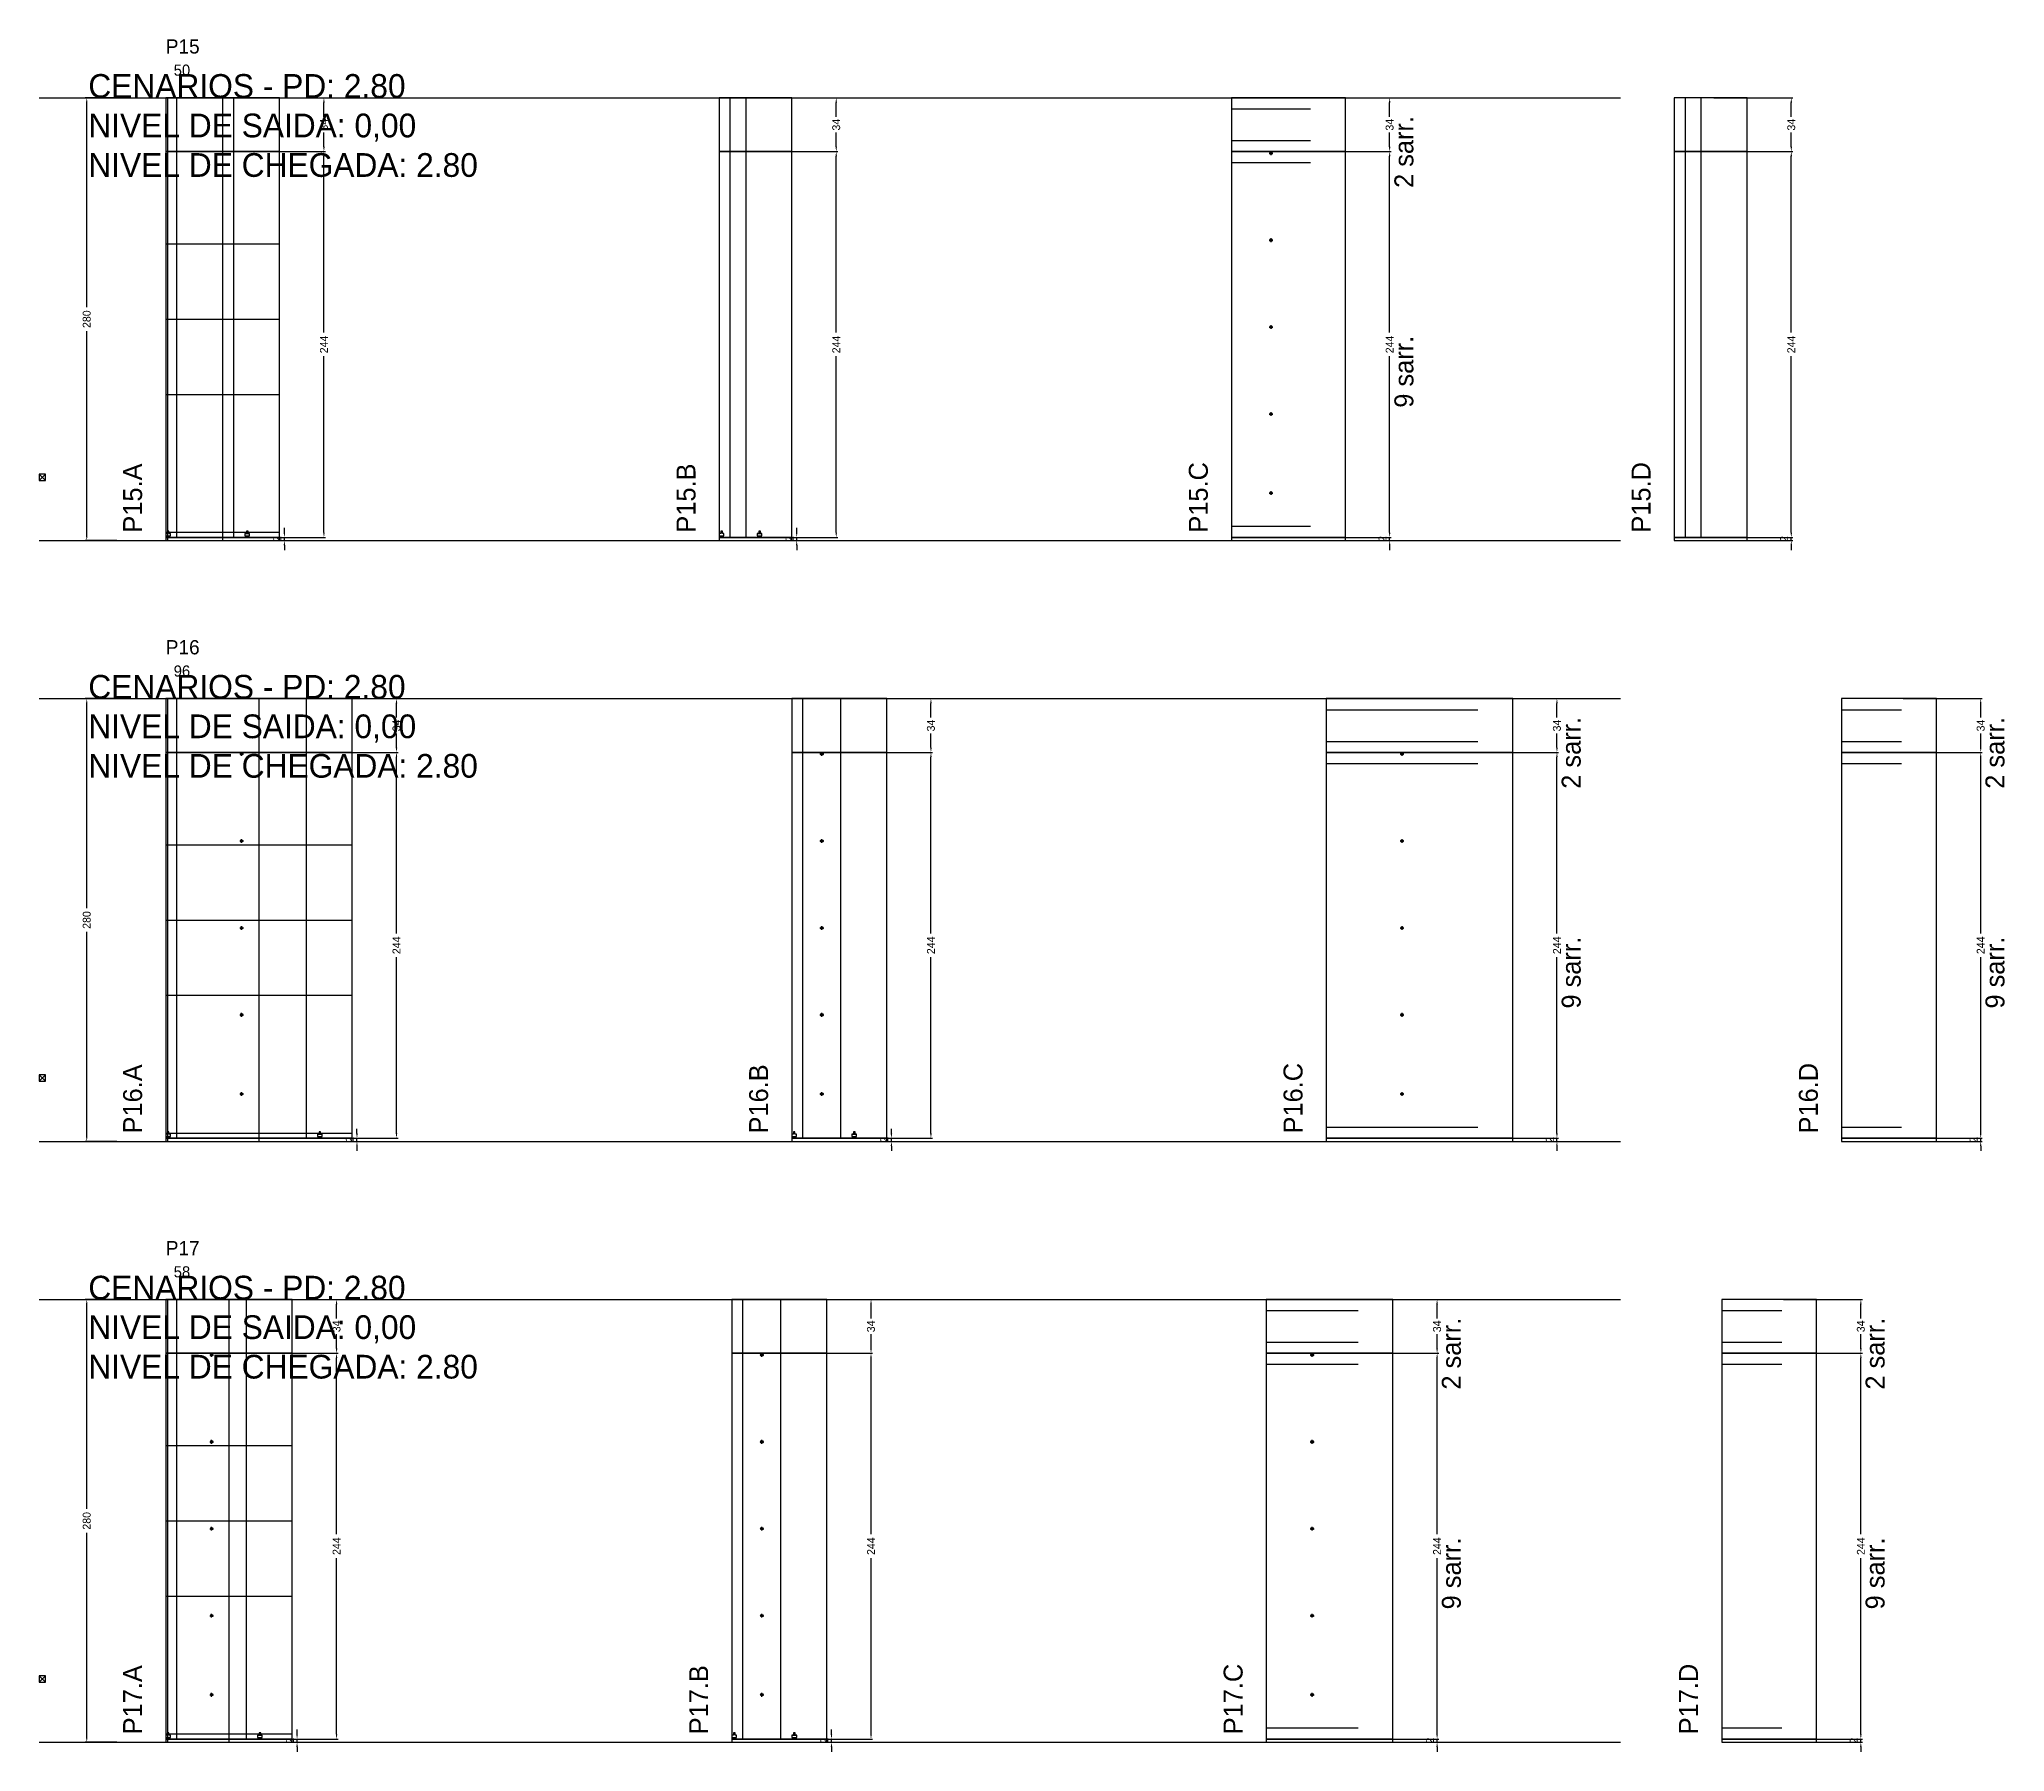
# Model space of a CAD drawing. Header units: centimetres. Extents: x -13000 to 4299, y -7226 to 295.
# Drawn here: x -7000 to -5757, y -6086 to -5003 of the extents above; entities that cross this region are included whole.
import ezdxf

# ---------------------------------------------------------------- set-up
doc = ezdxf.new("R2010")
doc.units = ezdxf.units.CM
doc.linetypes.add('DASHED', pattern=[2, -2])
for name, color, linetype in [('CHAPA', 140, 'Continuous'), ('COTA', 241, 'Continuous'), ('COTAS FURACAO', 16, 'Continuous'), ('Madeira', 30, 'Continuous'), ('MEIO_PONT', 160, 'Continuous'), ('NOMENCLATURA', 7, 'Continuous'), ('Nível', 160, 'Continuous'), ('Painéis', 200, 'Continuous'), ('Perfil Metálico', 150, 'Continuous'), ('SARR_2.2x7', 40, 'Continuous'), ('SARRAFO DE PRESSAO', 200, 'Continuous'), ('texto', 7, 'Continuous'), ('TEXTO_GERAL', 7, 'Continuous')]:
    doc.layers.add(name, color=color, linetype=linetype)
doc.dimstyles.new('PAINEL-NOVA', dxfattribs={"dimtxt": 5, "dimasz": 3, "dimexe": 1, "dimexo": 1, "dimgap": 1, "dimtad": 1, "dimcen": 2.5, "dimazin": 3, "dimtfac": 1, "dimtmove": 0, "dimatfit": 3})

msp = doc.modelspace()

# ---------------------------------------------------------------- texts
at = {"layer": 'NOMENCLATURA'}
for s, p in [('CENARIOS - PD: 2.80', (-6969, -5040)), ('NIVEL DE SAIDA: 0,00', (-6969, -5065)), ('NIVEL DE CHEGADA: 2.80', (-6969, -5090)), ('CENARIOS - PD: 2.80', (-6969, -5420)), ('NIVEL DE SAIDA: 0,00', (-6969, -5445)), ('NIVEL DE CHEGADA: 2.80', (-6969, -5470)), ('CENARIOS - PD: 2.80', (-6969, -5800)), ('NIVEL DE SAIDA: 0,00', (-6969, -5825)), ('NIVEL DE CHEGADA: 2.80', (-6969, -5850))]:
    msp.add_text(s, height=15, dxfattribs=at).set_placement(p)
for s, p in [('2 sarr.', (-6131, -5097)), ('9 sarr.', (-6131, -5236)), ('P15.A', (-6935, -5315)), ('P15.B', (-6585, -5315)), ('P15.C', (-6261, -5315)), ('P15.D', (-5981, -5315)), ('2 sarr.', (-6025.2, -5477)), ('2 sarr.', (-5757.2, -5477)), ('9 sarr.', (-6025.2, -5616)), ('9 sarr.', (-5757.2, -5616)), ('P16.A', (-6935, -5695)), ('P16.B', (-6539.1, -5695)), ('P16.C', (-6201.1, -5695)), ('P16.D', (-5875.2, -5695)), ('2 sarr.', (-6101, -5857)), ('2 sarr.', (-5833, -5857)), ('9 sarr.', (-6101, -5996)), ('9 sarr.', (-5833, -5996)), ('P17.A', (-6935, -6075)), ('P17.B', (-6577, -6075)), ('P17.C', (-6239, -6075)), ('P17.D', (-5951, -6075))]:
    msp.add_text(s, height=12, rotation=90, dxfattribs=at).set_placement(p)
at = {"layer": 'texto'}
for s, p in [('50', (-6915, -5026)), ('96', (-6915, -5406)), ('58', (-6915, -5786))]:
    msp.add_text(s, height=7, dxfattribs=at).set_placement(p)
at = {"layer": 'TEXTO_GERAL'}
for s, p in [('P15', (-6920, -5012)), ('P16', (-6920, -5392)), ('P17', (-6920, -5772))]:
    msp.add_text(s, height=9, dxfattribs=at).set_placement(p)

# ---------------------------------------------------------------- blocks, each defined once
blk = doc.blocks.new('_CLOSEDFILLED')
at = {"color": 0, "linetype": 'BYBLOCK'}
blk.add_solid([(-1, 0.16), (0, 0), (-1, -0.16)], dxfattribs=at)
blk = doc.blocks.new('*D511')
for p, q in [((-6951, -5800), (-6971, -5800)), ((-6970, -5932.5), (-6970, -5803)), ((-6970, -6077), (-6970, -5947.5)), ((-6951, -6080), (-6971, -6080))]:
    blk.add_line(p, q)
at = {"layer": 'Defpoints'}
for p in [(-6950, -5800), (-6970, -6080), (-6950, -6080)]:
    blk.add_point(p, dxfattribs=at)
at = {"layer": 'COTA', "xscale": 3, "yscale": 3}
for p, rotation in [((-6970, -5800), 90), ((-6970, -6080), 270)]:
    blk.add_blockref('_CLOSEDFILLED', p, dxfattribs=dict(at, rotation=rotation))
at = {"layer": 'COTA', "insert": (-6970, -5940), "char_height": 5, "attachment_point": 5, "rotation": 90}
blk.add_mtext('280', dxfattribs=at)
blk = doc.blocks.new('MULDURA')
at = {"layer": 'Paineis'}
for p, q in [((0, 0), (4, 4)), ((4, 0), (0, 4))]:
    blk.add_line(p, q, dxfattribs=at)
blk.add_lwpolyline([(0, 0), (4, 0), (4, 4), (0, 4)], close=True, dxfattribs=at)
blk = doc.blocks.new('*D513')
for p, q in [((-6861, -5834), (-6811, -5834)), ((-6812, -5948.5), (-6812, -5837)), ((-6812, -6075), (-6812, -5963.5)), ((-6861, -6078), (-6811, -6078))]:
    blk.add_line(p, q)
at = {"layer": 'Defpoints'}
for p in [(-6862, -5834), (-6862, -6078), (-6812, -6078)]:
    blk.add_point(p, dxfattribs=at)
at = {"layer": 'COTA', "xscale": 3, "yscale": 3}
for p, rotation in [((-6812, -5834), 90), ((-6812, -6078), 270)]:
    blk.add_blockref('_CLOSEDFILLED', p, dxfattribs=dict(at, rotation=rotation))
at = {"layer": 'COTA', "insert": (-6812, -5956), "char_height": 5, "attachment_point": 5, "rotation": 90}
blk.add_mtext('244', dxfattribs=at)
blk = doc.blocks.new('*D514')
for p, q in [((-6861, -5800), (-6811, -5800)), ((-6812, -5812), (-6812, -5803)), ((-6812, -5831), (-6812, -5822)), ((-6861, -5834), (-6811, -5834))]:
    blk.add_line(p, q)
at = {"layer": 'Defpoints'}
for p in [(-6862, -5800), (-6862, -5834), (-6812, -5834)]:
    blk.add_point(p, dxfattribs=at)
at = {"layer": 'COTA', "xscale": 3, "yscale": 3}
for p, rotation in [((-6812, -5800), 90), ((-6812, -5834), 270)]:
    blk.add_blockref('_CLOSEDFILLED', p, dxfattribs=dict(at, rotation=rotation))
at = {"layer": 'COTA', "insert": (-6812, -5817), "char_height": 5, "attachment_point": 5, "rotation": 90}
blk.add_mtext('34', dxfattribs=at)
blk = doc.blocks.new('SLIPTEE')
at = {"layer": 'Paineis'}
blk.add_lwpolyline([(0, 0), (3, 0), (3, 1.5), (2, 1.5), (2, 3), (1, 3), (1, 1.5), (0, 1.5)], close=True, dxfattribs=at)
blk = doc.blocks.new('SLIPTDD')
at = {"layer": 'Paineis'}
blk.add_line((0, 1.5), (3, 1.5), dxfattribs=at)
blk.add_lwpolyline([(0, 0), (3, 0), (3, 1.5), (2, 1.5), (2, 3), (1, 3), (1, 1.5), (0, 1.5)], close=True, dxfattribs=at)
blk = doc.blocks.new('furacao')
at = {"layer": 'COTAS FURACAO'}
for p, q in [((-1.2, 0), (1.2, 0)), ((0, -1.2), (0, 1.2))]:
    blk.add_line(p, q, dxfattribs=at)
blk.add_circle((0, 0), 0.8, dxfattribs=at)
blk = doc.blocks.new('*D516')
for p, q in [((-6523, -5834), (-6473, -5834)), ((-6474, -5948.5), (-6474, -5837)), ((-6474, -6075), (-6474, -5963.5)), ((-6523, -6078), (-6473, -6078))]:
    blk.add_line(p, q)
at = {"layer": 'Defpoints'}
for p in [(-6524, -5834), (-6524, -6078), (-6474, -6078)]:
    blk.add_point(p, dxfattribs=at)
at = {"layer": 'COTA', "xscale": 3, "yscale": 3}
for p, rotation in [((-6474, -5834), 90), ((-6474, -6078), 270)]:
    blk.add_blockref('_CLOSEDFILLED', p, dxfattribs=dict(at, rotation=rotation))
at = {"layer": 'COTA', "insert": (-6474, -5956), "char_height": 5, "attachment_point": 5, "rotation": 90}
blk.add_mtext('244', dxfattribs=at)
blk = doc.blocks.new('*D517')
for p, q in [((-6523, -5800), (-6473, -5800)), ((-6474, -5812), (-6474, -5803)), ((-6474, -5831), (-6474, -5822)), ((-6523, -5834), (-6473, -5834))]:
    blk.add_line(p, q)
at = {"layer": 'Defpoints'}
for p in [(-6524, -5800), (-6524, -5834), (-6474, -5834)]:
    blk.add_point(p, dxfattribs=at)
at = {"layer": 'COTA', "xscale": 3, "yscale": 3}
for p, rotation in [((-6474, -5800), 90), ((-6474, -5834), 270)]:
    blk.add_blockref('_CLOSEDFILLED', p, dxfattribs=dict(at, rotation=rotation))
at = {"layer": 'COTA', "insert": (-6474, -5817), "char_height": 5, "attachment_point": 5, "rotation": 90}
blk.add_mtext('34', dxfattribs=at)
blk = doc.blocks.new('*D519')
for p, q in [((-6165, -5834), (-6115, -5834)), ((-6116, -5948.5), (-6116, -5837)), ((-6116, -6075), (-6116, -5963.5)), ((-6165, -6078), (-6115, -6078))]:
    blk.add_line(p, q)
at = {"layer": 'Defpoints'}
for p in [(-6166, -5834), (-6166, -6078), (-6116, -6078)]:
    blk.add_point(p, dxfattribs=at)
at = {"layer": 'COTA', "xscale": 3, "yscale": 3}
for p, rotation in [((-6116, -5834), 90), ((-6116, -6078), 270)]:
    blk.add_blockref('_CLOSEDFILLED', p, dxfattribs=dict(at, rotation=rotation))
at = {"layer": 'COTA', "insert": (-6116, -5956), "char_height": 5, "attachment_point": 5, "rotation": 90}
blk.add_mtext('244', dxfattribs=at)
blk = doc.blocks.new('*D520')
for p, q in [((-6165, -5800), (-6115, -5800)), ((-6116, -5812), (-6116, -5803)), ((-6116, -5831), (-6116, -5822)), ((-6165, -5834), (-6115, -5834))]:
    blk.add_line(p, q)
at = {"layer": 'Defpoints'}
for p in [(-6166, -5800), (-6166, -5834), (-6116, -5834)]:
    blk.add_point(p, dxfattribs=at)
at = {"layer": 'COTA', "xscale": 3, "yscale": 3}
for p, rotation in [((-6116, -5800), 90), ((-6116, -5834), 270)]:
    blk.add_blockref('_CLOSEDFILLED', p, dxfattribs=dict(at, rotation=rotation))
at = {"layer": 'COTA', "insert": (-6116, -5817), "char_height": 5, "attachment_point": 5, "rotation": 90}
blk.add_mtext('34', dxfattribs=at)
blk = doc.blocks.new('*D522')
for p, q in [((-5897, -5834), (-5847, -5834)), ((-5848, -5948.5), (-5848, -5837)), ((-5848, -6075), (-5848, -5963.5)), ((-5897, -6078), (-5847, -6078))]:
    blk.add_line(p, q)
at = {"layer": 'Defpoints'}
for p in [(-5898, -5834), (-5898, -6078), (-5848, -6078)]:
    blk.add_point(p, dxfattribs=at)
at = {"layer": 'COTA', "xscale": 3, "yscale": 3}
for p, rotation in [((-5848, -5834), 90), ((-5848, -6078), 270)]:
    blk.add_blockref('_CLOSEDFILLED', p, dxfattribs=dict(at, rotation=rotation))
at = {"layer": 'COTA', "insert": (-5848, -5956), "char_height": 5, "attachment_point": 5, "rotation": 90}
blk.add_mtext('244', dxfattribs=at)
blk = doc.blocks.new('*D523')
for p, q in [((-5897, -5800), (-5847, -5800)), ((-5848, -5812), (-5848, -5803)), ((-5848, -5831), (-5848, -5822)), ((-5897, -5834), (-5847, -5834))]:
    blk.add_line(p, q)
at = {"layer": 'Defpoints'}
for p in [(-5898, -5800), (-5898, -5834), (-5848, -5834)]:
    blk.add_point(p, dxfattribs=at)
at = {"layer": 'COTA', "xscale": 3, "yscale": 3}
for p, rotation in [((-5848, -5800), 90), ((-5848, -5834), 270)]:
    blk.add_blockref('_CLOSEDFILLED', p, dxfattribs=dict(at, rotation=rotation))
at = {"layer": 'COTA', "insert": (-5848, -5817), "char_height": 5, "attachment_point": 5, "rotation": 90}
blk.add_mtext('34', dxfattribs=at)
blk = doc.blocks.new('*D477')
for p, q in [((-6951, -5420), (-6971, -5420)), ((-6970, -5552.5), (-6970, -5423)), ((-6970, -5697), (-6970, -5567.5)), ((-6951, -5700), (-6971, -5700))]:
    blk.add_line(p, q)
at = {"layer": 'Defpoints'}
for p in [(-6950, -5420), (-6970, -5700), (-6950, -5700)]:
    blk.add_point(p, dxfattribs=at)
at = {"layer": 'COTA', "xscale": 3, "yscale": 3}
for p, rotation in [((-6970, -5420), 90), ((-6970, -5700), 270)]:
    blk.add_blockref('_CLOSEDFILLED', p, dxfattribs=dict(at, rotation=rotation))
at = {"layer": 'COTA', "insert": (-6970, -5560), "char_height": 5, "attachment_point": 5, "rotation": 90}
blk.add_mtext('280', dxfattribs=at)
blk = doc.blocks.new('*D479')
for p, q in [((-6823.1, -5454), (-6773.1, -5454)), ((-6774.1, -5568.5), (-6774.1, -5457)), ((-6774.1, -5695), (-6774.1, -5583.5)), ((-6823.1, -5698), (-6773.1, -5698))]:
    blk.add_line(p, q)
at = {"layer": 'Defpoints'}
for p in [(-6824.1, -5454), (-6824.1, -5698), (-6774.1, -5698)]:
    blk.add_point(p, dxfattribs=at)
at = {"layer": 'COTA', "xscale": 3, "yscale": 3}
for p, rotation in [((-6774.1, -5454), 90), ((-6774.1, -5698), 270)]:
    blk.add_blockref('_CLOSEDFILLED', p, dxfattribs=dict(at, rotation=rotation))
at = {"layer": 'COTA', "insert": (-6774.1, -5576), "char_height": 5, "attachment_point": 5, "rotation": 90}
blk.add_mtext('244', dxfattribs=at)
blk = doc.blocks.new('*D480')
for p, q in [((-6823.1, -5420), (-6773.1, -5420)), ((-6774.1, -5432), (-6774.1, -5423)), ((-6774.1, -5451), (-6774.1, -5442)), ((-6823.1, -5454), (-6773.1, -5454))]:
    blk.add_line(p, q)
at = {"layer": 'Defpoints'}
for p in [(-6824.1, -5420), (-6824.1, -5454), (-6774.1, -5454)]:
    blk.add_point(p, dxfattribs=at)
at = {"layer": 'COTA', "xscale": 3, "yscale": 3}
for p, rotation in [((-6774.1, -5420), 90), ((-6774.1, -5454), 270)]:
    blk.add_blockref('_CLOSEDFILLED', p, dxfattribs=dict(at, rotation=rotation))
at = {"layer": 'COTA', "insert": (-6774.1, -5437), "char_height": 5, "attachment_point": 5, "rotation": 90}
blk.add_mtext('34', dxfattribs=at)
blk = doc.blocks.new('*D482')
for p, q in [((-6485.1, -5454), (-6435.1, -5454)), ((-6436.1, -5568.5), (-6436.1, -5457)), ((-6436.1, -5695), (-6436.1, -5583.5)), ((-6485.1, -5698), (-6435.1, -5698))]:
    blk.add_line(p, q)
at = {"layer": 'Defpoints'}
for p in [(-6486.1, -5454), (-6486.1, -5698), (-6436.1, -5698)]:
    blk.add_point(p, dxfattribs=at)
at = {"layer": 'COTA', "xscale": 3, "yscale": 3}
for p, rotation in [((-6436.1, -5454), 90), ((-6436.1, -5698), 270)]:
    blk.add_blockref('_CLOSEDFILLED', p, dxfattribs=dict(at, rotation=rotation))
at = {"layer": 'COTA', "insert": (-6436.1, -5576), "char_height": 5, "attachment_point": 5, "rotation": 90}
blk.add_mtext('244', dxfattribs=at)
blk = doc.blocks.new('*D483')
for p, q in [((-6485.1, -5420), (-6435.1, -5420)), ((-6436.1, -5432), (-6436.1, -5423)), ((-6436.1, -5451), (-6436.1, -5442)), ((-6485.1, -5454), (-6435.1, -5454))]:
    blk.add_line(p, q)
at = {"layer": 'Defpoints'}
for p in [(-6486.1, -5420), (-6486.1, -5454), (-6436.1, -5454)]:
    blk.add_point(p, dxfattribs=at)
at = {"layer": 'COTA', "xscale": 3, "yscale": 3}
for p, rotation in [((-6436.1, -5420), 90), ((-6436.1, -5454), 270)]:
    blk.add_blockref('_CLOSEDFILLED', p, dxfattribs=dict(at, rotation=rotation))
at = {"layer": 'COTA', "insert": (-6436.1, -5437), "char_height": 5, "attachment_point": 5, "rotation": 90}
blk.add_mtext('34', dxfattribs=at)
blk = doc.blocks.new('*D485')
for p, q in [((-6089.2, -5454), (-6039.2, -5454)), ((-6040.2, -5568.5), (-6040.2, -5457)), ((-6040.2, -5695), (-6040.2, -5583.5)), ((-6089.2, -5698), (-6039.2, -5698))]:
    blk.add_line(p, q)
at = {"layer": 'Defpoints'}
for p in [(-6090.2, -5454), (-6090.2, -5698), (-6040.2, -5698)]:
    blk.add_point(p, dxfattribs=at)
at = {"layer": 'COTA', "xscale": 3, "yscale": 3}
for p, rotation in [((-6040.2, -5454), 90), ((-6040.2, -5698), 270)]:
    blk.add_blockref('_CLOSEDFILLED', p, dxfattribs=dict(at, rotation=rotation))
at = {"layer": 'COTA', "insert": (-6040.2, -5576), "char_height": 5, "attachment_point": 5, "rotation": 90}
blk.add_mtext('244', dxfattribs=at)
blk = doc.blocks.new('*D486')
for p, q in [((-6089.2, -5420), (-6039.2, -5420)), ((-6040.2, -5432), (-6040.2, -5423)), ((-6040.2, -5451), (-6040.2, -5442)), ((-6089.2, -5454), (-6039.2, -5454))]:
    blk.add_line(p, q)
at = {"layer": 'Defpoints'}
for p in [(-6090.2, -5420), (-6090.2, -5454), (-6040.2, -5454)]:
    blk.add_point(p, dxfattribs=at)
at = {"layer": 'COTA', "xscale": 3, "yscale": 3}
for p, rotation in [((-6040.2, -5420), 90), ((-6040.2, -5454), 270)]:
    blk.add_blockref('_CLOSEDFILLED', p, dxfattribs=dict(at, rotation=rotation))
at = {"layer": 'COTA', "insert": (-6040.2, -5437), "char_height": 5, "attachment_point": 5, "rotation": 90}
blk.add_mtext('34', dxfattribs=at)
blk = doc.blocks.new('*D488')
for p, q in [((-5821.2, -5454), (-5771.2, -5454)), ((-5772.2, -5568.5), (-5772.2, -5457)), ((-5772.2, -5695), (-5772.2, -5583.5)), ((-5821.2, -5698), (-5771.2, -5698))]:
    blk.add_line(p, q)
at = {"layer": 'Defpoints'}
for p in [(-5822.2, -5454), (-5822.2, -5698), (-5772.2, -5698)]:
    blk.add_point(p, dxfattribs=at)
at = {"layer": 'COTA', "xscale": 3, "yscale": 3}
for p, rotation in [((-5772.2, -5454), 90), ((-5772.2, -5698), 270)]:
    blk.add_blockref('_CLOSEDFILLED', p, dxfattribs=dict(at, rotation=rotation))
at = {"layer": 'COTA', "insert": (-5772.2, -5576), "char_height": 5, "attachment_point": 5, "rotation": 90}
blk.add_mtext('244', dxfattribs=at)
blk = doc.blocks.new('*D489')
for p, q in [((-5821.2, -5420), (-5771.2, -5420)), ((-5772.2, -5432), (-5772.2, -5423)), ((-5772.2, -5451), (-5772.2, -5442)), ((-5821.2, -5454), (-5771.2, -5454))]:
    blk.add_line(p, q)
at = {"layer": 'Defpoints'}
for p in [(-5822.2, -5420), (-5822.2, -5454), (-5772.2, -5454)]:
    blk.add_point(p, dxfattribs=at)
at = {"layer": 'COTA', "xscale": 3, "yscale": 3}
for p, rotation in [((-5772.2, -5420), 90), ((-5772.2, -5454), 270)]:
    blk.add_blockref('_CLOSEDFILLED', p, dxfattribs=dict(at, rotation=rotation))
at = {"layer": 'COTA', "insert": (-5772.2, -5437), "char_height": 5, "attachment_point": 5, "rotation": 90}
blk.add_mtext('34', dxfattribs=at)
blk = doc.blocks.new('*D443')
for p, q in [((-6951, -5040), (-6971, -5040)), ((-6970, -5172.5), (-6970, -5043)), ((-6970, -5317), (-6970, -5187.5)), ((-6951, -5320), (-6971, -5320))]:
    blk.add_line(p, q)
at = {"layer": 'Defpoints'}
for p in [(-6950, -5040), (-6970, -5320), (-6950, -5320)]:
    blk.add_point(p, dxfattribs=at)
at = {"layer": 'COTA', "xscale": 3, "yscale": 3}
for p, rotation in [((-6970, -5040), 90), ((-6970, -5320), 270)]:
    blk.add_blockref('_CLOSEDFILLED', p, dxfattribs=dict(at, rotation=rotation))
at = {"layer": 'COTA', "insert": (-6970, -5180), "char_height": 5, "attachment_point": 5, "rotation": 90}
blk.add_mtext('280', dxfattribs=at)
blk = doc.blocks.new('*D445')
for p, q in [((-6869, -5074), (-6819, -5074)), ((-6820, -5188.5), (-6820, -5077)), ((-6820, -5315), (-6820, -5203.5)), ((-6869, -5318), (-6819, -5318))]:
    blk.add_line(p, q)
at = {"layer": 'Defpoints'}
for p in [(-6870, -5074), (-6870, -5318), (-6820, -5318)]:
    blk.add_point(p, dxfattribs=at)
at = {"layer": 'COTA', "xscale": 3, "yscale": 3}
for p, rotation in [((-6820, -5074), 90), ((-6820, -5318), 270)]:
    blk.add_blockref('_CLOSEDFILLED', p, dxfattribs=dict(at, rotation=rotation))
at = {"layer": 'COTA', "insert": (-6820, -5196), "char_height": 5, "attachment_point": 5, "rotation": 90}
blk.add_mtext('244', dxfattribs=at)
blk = doc.blocks.new('*D446')
for p, q in [((-6869, -5040), (-6819, -5040)), ((-6820, -5052), (-6820, -5043)), ((-6820, -5071), (-6820, -5062)), ((-6869, -5074), (-6819, -5074))]:
    blk.add_line(p, q)
at = {"layer": 'Defpoints'}
for p in [(-6870, -5040), (-6870, -5074), (-6820, -5074)]:
    blk.add_point(p, dxfattribs=at)
at = {"layer": 'COTA', "xscale": 3, "yscale": 3}
for p, rotation in [((-6820, -5040), 90), ((-6820, -5074), 270)]:
    blk.add_blockref('_CLOSEDFILLED', p, dxfattribs=dict(at, rotation=rotation))
at = {"layer": 'COTA', "insert": (-6820, -5057), "char_height": 5, "attachment_point": 5, "rotation": 90}
blk.add_mtext('34', dxfattribs=at)
blk = doc.blocks.new('*D448')
for p, q in [((-6545, -5074), (-6495, -5074)), ((-6496, -5188.5), (-6496, -5077)), ((-6496, -5315), (-6496, -5203.5)), ((-6545, -5318), (-6495, -5318))]:
    blk.add_line(p, q)
at = {"layer": 'Defpoints'}
for p in [(-6546, -5074), (-6546, -5318), (-6496, -5318)]:
    blk.add_point(p, dxfattribs=at)
at = {"layer": 'COTA', "xscale": 3, "yscale": 3}
for p, rotation in [((-6496, -5074), 90), ((-6496, -5318), 270)]:
    blk.add_blockref('_CLOSEDFILLED', p, dxfattribs=dict(at, rotation=rotation))
at = {"layer": 'COTA', "insert": (-6496, -5196), "char_height": 5, "attachment_point": 5, "rotation": 90}
blk.add_mtext('244', dxfattribs=at)
blk = doc.blocks.new('*D449')
for p, q in [((-6545, -5040), (-6495, -5040)), ((-6496, -5052), (-6496, -5043)), ((-6496, -5071), (-6496, -5062)), ((-6545, -5074), (-6495, -5074))]:
    blk.add_line(p, q)
at = {"layer": 'Defpoints'}
for p in [(-6546, -5040), (-6546, -5074), (-6496, -5074)]:
    blk.add_point(p, dxfattribs=at)
at = {"layer": 'COTA', "xscale": 3, "yscale": 3}
for p, rotation in [((-6496, -5040), 90), ((-6496, -5074), 270)]:
    blk.add_blockref('_CLOSEDFILLED', p, dxfattribs=dict(at, rotation=rotation))
at = {"layer": 'COTA', "insert": (-6496, -5057), "char_height": 5, "attachment_point": 5, "rotation": 90}
blk.add_mtext('34', dxfattribs=at)
blk = doc.blocks.new('*D451')
for p, q in [((-6195, -5074), (-6145, -5074)), ((-6146, -5188.5), (-6146, -5077)), ((-6146, -5315), (-6146, -5203.5)), ((-6195, -5318), (-6145, -5318))]:
    blk.add_line(p, q)
at = {"layer": 'Defpoints'}
for p in [(-6196, -5074), (-6196, -5318), (-6146, -5318)]:
    blk.add_point(p, dxfattribs=at)
at = {"layer": 'COTA', "xscale": 3, "yscale": 3}
for p, rotation in [((-6146, -5074), 90), ((-6146, -5318), 270)]:
    blk.add_blockref('_CLOSEDFILLED', p, dxfattribs=dict(at, rotation=rotation))
at = {"layer": 'COTA', "insert": (-6146, -5196), "char_height": 5, "attachment_point": 5, "rotation": 90}
blk.add_mtext('244', dxfattribs=at)
blk = doc.blocks.new('*D452')
for p, q in [((-6195, -5040), (-6145, -5040)), ((-6146, -5052), (-6146, -5043)), ((-6146, -5071), (-6146, -5062)), ((-6195, -5074), (-6145, -5074))]:
    blk.add_line(p, q)
at = {"layer": 'Defpoints'}
for p in [(-6196, -5040), (-6196, -5074), (-6146, -5074)]:
    blk.add_point(p, dxfattribs=at)
at = {"layer": 'COTA', "xscale": 3, "yscale": 3}
for p, rotation in [((-6146, -5040), 90), ((-6146, -5074), 270)]:
    blk.add_blockref('_CLOSEDFILLED', p, dxfattribs=dict(at, rotation=rotation))
at = {"layer": 'COTA', "insert": (-6146, -5057), "char_height": 5, "attachment_point": 5, "rotation": 90}
blk.add_mtext('34', dxfattribs=at)
blk = doc.blocks.new('*D454')
for p, q in [((-5941, -5074), (-5891, -5074)), ((-5892, -5188.5), (-5892, -5077)), ((-5892, -5315), (-5892, -5203.5)), ((-5941, -5318), (-5891, -5318))]:
    blk.add_line(p, q)
at = {"layer": 'Defpoints'}
for p in [(-5942, -5074), (-5942, -5318), (-5892, -5318)]:
    blk.add_point(p, dxfattribs=at)
at = {"layer": 'COTA', "xscale": 3, "yscale": 3}
for p, rotation in [((-5892, -5074), 90), ((-5892, -5318), 270)]:
    blk.add_blockref('_CLOSEDFILLED', p, dxfattribs=dict(at, rotation=rotation))
at = {"layer": 'COTA', "insert": (-5892, -5196), "char_height": 5, "attachment_point": 5, "rotation": 90}
blk.add_mtext('244', dxfattribs=at)
blk = doc.blocks.new('*D455')
for p, q in [((-5941, -5040), (-5891, -5040)), ((-5892, -5052), (-5892, -5043)), ((-5892, -5071), (-5892, -5062)), ((-5941, -5074), (-5891, -5074))]:
    blk.add_line(p, q)
at = {"layer": 'Defpoints'}
for p in [(-5942, -5040), (-5942, -5074), (-5892, -5074)]:
    blk.add_point(p, dxfattribs=at)
at = {"layer": 'COTA', "xscale": 3, "yscale": 3}
for p, rotation in [((-5892, -5040), 90), ((-5892, -5074), 270)]:
    blk.add_blockref('_CLOSEDFILLED', p, dxfattribs=dict(at, rotation=rotation))
at = {"layer": 'COTA', "insert": (-5892, -5057), "char_height": 5, "attachment_point": 5, "rotation": 90}
blk.add_mtext('34', dxfattribs=at)

# ---------------------------------------------------------------- dimensions: what is measured, and where the dimension line sits
at = {"layer": 'COTA'}
for base, p1, p2, picture, middle in [((-6970, -5320), (-6950, -5320), (-6950, -5040), '*D443', (-6970, -5180)), ((-6820, -5074), (-6870, -5074), (-6870, -5040), '*D446', (-6820, -5057)), ((-6496, -5074), (-6546, -5074), (-6546, -5040), '*D449', (-6496, -5057)), ((-6146, -5074), (-6196, -5074), (-6196, -5040), '*D452', (-6146, -5057)), ((-5892, -5074), (-5942, -5074), (-5942, -5040), '*D455', (-5892, -5057)), ((-6820, -5318), (-6870, -5318), (-6870, -5074), '*D445', (-6820, -5196)), ((-6496, -5318), (-6546, -5318), (-6546, -5074), '*D448', (-6496, -5196)), ((-6146, -5318), (-6196, -5318), (-6196, -5074), '*D451', (-6146, -5196)), ((-5892, -5318), (-5942, -5318), (-5942, -5074), '*D454', (-5892, -5196)), ((-6970, -5700), (-6950, -5700), (-6950, -5420), '*D477', (-6970, -5560)), ((-6774.1, -5454), (-6824.1, -5454), (-6824.1, -5420), '*D480', (-6774.1, -5437)), ((-6436.1, -5454), (-6486.1, -5454), (-6486.1, -5420), '*D483', (-6436.1, -5437)), ((-6040.2, -5454), (-6090.2, -5454), (-6090.2, -5420), '*D486', (-6040.2, -5437)), ((-5772.2, -5454), (-5822.2, -5454), (-5822.2, -5420), '*D489', (-5772.2, -5437)), ((-6774.1, -5698), (-6824.1, -5698), (-6824.1, -5454), '*D479', (-6774.1, -5576)), ((-6436.1, -5698), (-6486.1, -5698), (-6486.1, -5454), '*D482', (-6436.1, -5576)), ((-6040.2, -5698), (-6090.2, -5698), (-6090.2, -5454), '*D485', (-6040.2, -5576)), ((-5772.2, -5698), (-5822.2, -5698), (-5822.2, -5454), '*D488', (-5772.2, -5576)), ((-6970, -6080), (-6950, -6080), (-6950, -5800), '*D511', (-6970, -5940)), ((-6812, -5834), (-6862, -5834), (-6862, -5800), '*D514', (-6812, -5817)), ((-6474, -5834), (-6524, -5834), (-6524, -5800), '*D517', (-6474, -5817)), ((-6116, -5834), (-6166, -5834), (-6166, -5800), '*D520', (-6116, -5817)), ((-5848, -5834), (-5898, -5834), (-5898, -5800), '*D523', (-5848, -5817)), ((-6812, -6078), (-6862, -6078), (-6862, -5834), '*D513', (-6812, -5956)), ((-6474, -6078), (-6524, -6078), (-6524, -5834), '*D516', (-6474, -5956)), ((-6116, -6078), (-6166, -6078), (-6166, -5834), '*D519', (-6116, -5956)), ((-5848, -6078), (-5898, -6078), (-5898, -5834), '*D522', (-5848, -5956))]:
    dim = msp.add_linear_dim(base=base, p1=p1, p2=p2, angle=90, dimstyle='PAINEL-NOVA', dxfattribs=at)
    dim.commit()
    dim.dimension.update_dxf_attribs({"geometry": picture, "text_midpoint": middle})
for base, p1, p2 in [((-6845, -5320), (-6870, -5320), (-6870, -5318)), ((-6521, -5320), (-6546, -5320), (-6546, -5318)), ((-6146, -5320), (-6196, -5320), (-6196, -5318)), ((-5892, -5320), (-5942, -5320), (-5942, -5318)), ((-6799.1, -5700), (-6824.1, -5700), (-6824.1, -5698)), ((-6461.1, -5700), (-6486.1, -5700), (-6486.1, -5698)), ((-6040.2, -5700), (-6090.2, -5700), (-6090.2, -5698)), ((-5772.2, -5700), (-5822.2, -5700), (-5822.2, -5698)), ((-6837, -6080), (-6862, -6080), (-6862, -6078)), ((-6499, -6080), (-6524, -6080), (-6524, -6078)), ((-6116, -6080), (-6166, -6080), (-6166, -6078)), ((-5848, -6080), (-5898, -6080), (-5898, -6078))]:
    msp.add_linear_dim(base=base, p1=p1, p2=p2, angle=90, dimstyle='PAINEL-NOVA', dxfattribs=at).render()

# ---------------------------------------------------------------- linework, layer by layer
at = {"layer": 'CHAPA'}
for points in [[(-6920, -5320), (-6918.8, -5320), (-6918.8, -5040), (-6920, -5040)], [(-6920, -5700), (-6918.8, -5700), (-6918.8, -5420), (-6920, -5420)], [(-6920, -6080), (-6918.8, -6080), (-6918.8, -5800), (-6920, -5800)]]:
    msp.add_lwpolyline(points, close=True, dxfattribs=at)
at = {"layer": 'Madeira'}
for points in [[(-6920, -5132.4), (-6848, -5132.4)], [(-6920, -5227.6), (-6848, -5227.6)], [(-6920, -5512.4), (-6802.1, -5512.4)], [(-6920, -5607.6), (-6802.1, -5607.6)], [(-6920, -5892.4), (-6840, -5892.4)], [(-6920, -5987.6), (-6840, -5987.6)]]:
    msp.add_lwpolyline(points, dxfattribs=at)
at = {"layer": 'MEIO_PONT'}
for points in [[(-6920, -5180), (-6848, -5180)], [(-6920, -5560), (-6802.1, -5560)], [(-6920, -5940), (-6840, -5940)]]:
    msp.add_lwpolyline(points, dxfattribs=at)
at = {"layer": 'Nível', "linetype": 'DASHED'}
for points in [[(-7000, -5040), (-6000, -5040)], [(-7000, -5320), (-6000, -5320)], [(-7000, -5420), (-6000, -5420)], [(-7000, -5700), (-6000, -5700)], [(-7000, -5800), (-6000, -5800)], [(-7000, -6080), (-6000, -6080)]]:
    msp.add_lwpolyline(points, dxfattribs=at)
at = {"layer": 'Painéis'}
for points in [[(-6920, -5074), (-6848, -5074), (-6848, -5040), (-6920, -5040)], [(-6920, -5320), (-6848, -5320), (-6848, -5040), (-6920, -5040)], [(-6570, -5074), (-6524, -5074), (-6524, -5040), (-6570, -5040)], [(-6246, -5074), (-6174, -5074), (-6174, -5040), (-6246, -5040)], [(-5966, -5074), (-5920, -5074), (-5920, -5040), (-5966, -5040)], [(-6920, -5318), (-6848, -5318), (-6848, -5074), (-6920, -5074)], [(-6570, -5318), (-6524, -5318), (-6524, -5074), (-6570, -5074)], [(-6246, -5318), (-6174, -5318), (-6174, -5074), (-6246, -5074)], [(-5966, -5318), (-5920, -5318), (-5920, -5074), (-5966, -5074)], [(-6920, -5320), (-6848, -5320), (-6848, -5318), (-6920, -5318)], [(-6570, -5320), (-6524, -5320), (-6524, -5318), (-6570, -5318)], [(-6246, -5320), (-6174, -5320), (-6174, -5318), (-6246, -5318)], [(-5966, -5320), (-5920, -5320), (-5920, -5318), (-5966, -5318)], [(-6920, -5454), (-6802.1, -5454), (-6802.1, -5420), (-6920, -5420)], [(-6920, -5700), (-6802.1, -5700), (-6802.1, -5420), (-6920, -5420)], [(-6524.1, -5454), (-6464.1, -5454), (-6464.1, -5420), (-6524.1, -5420)], [(-6186.1, -5454), (-6068.2, -5454), (-6068.2, -5420), (-6186.1, -5420)], [(-5860.2, -5454), (-5800.2, -5454), (-5800.2, -5420), (-5860.2, -5420)], [(-6920, -5698), (-6802.1, -5698), (-6802.1, -5454), (-6920, -5454)], [(-6524.1, -5698), (-6464.1, -5698), (-6464.1, -5454), (-6524.1, -5454)], [(-6186.1, -5698), (-6068.2, -5698), (-6068.2, -5454), (-6186.1, -5454)], [(-5860.2, -5698), (-5800.2, -5698), (-5800.2, -5454), (-5860.2, -5454)], [(-6920, -5700), (-6802.1, -5700), (-6802.1, -5698), (-6920, -5698)], [(-6524.1, -5700), (-6464.1, -5700), (-6464.1, -5698), (-6524.1, -5698)], [(-6186.1, -5700), (-6068.2, -5700), (-6068.2, -5698), (-6186.1, -5698)], [(-5860.2, -5700), (-5800.2, -5700), (-5800.2, -5698), (-5860.2, -5698)], [(-6920, -5834), (-6840, -5834), (-6840, -5800), (-6920, -5800)], [(-6920, -6080), (-6840, -6080), (-6840, -5800), (-6920, -5800)], [(-6562, -5834), (-6502, -5834), (-6502, -5800), (-6562, -5800)], [(-6224, -5834), (-6144, -5834), (-6144, -5800), (-6224, -5800)], [(-5936, -5834), (-5876, -5834), (-5876, -5800), (-5936, -5800)], [(-6920, -6078), (-6840, -6078), (-6840, -5834), (-6920, -5834)], [(-6562, -6078), (-6502, -6078), (-6502, -5834), (-6562, -5834)], [(-6224, -6078), (-6144, -6078), (-6144, -5834), (-6224, -5834)], [(-5936, -6078), (-5876, -6078), (-5876, -5834), (-5936, -5834)], [(-6920, -6080), (-6840, -6080), (-6840, -6078), (-6920, -6078)], [(-6562, -6080), (-6502, -6080), (-6502, -6078), (-6562, -6078)], [(-6224, -6080), (-6144, -6080), (-6144, -6078), (-6224, -6078)], [(-5936, -6080), (-5876, -6080), (-5876, -6078), (-5936, -6078)]]:
    msp.add_lwpolyline(points, close=True, dxfattribs=at)
at = {"layer": 'Perfil Metálico'}
for p, q in [((-6884, -5320), (-6884, -5040)), ((-6861.05, -5700), (-6861.05, -5420)), ((-6880, -6080), (-6880, -5800))]:
    msp.add_line(p, q, dxfattribs=at)
at = {"layer": 'SARR_2.2x7'}
for points in [[(-6913, -5074), (-6913, -5040)], [(-6877, -5074), (-6877, -5040)], [(-6563, -5074), (-6563, -5040)], [(-6553, -5074), (-6553, -5040)], [(-5959, -5074), (-5959, -5040)], [(-5949, -5074), (-5949, -5040)], [(-6246, -5047), (-6196, -5047)], [(-6246, -5067), (-6196, -5067)], [(-6246, -5081), (-6196, -5081)], [(-6246, -5311), (-6196, -5311)], [(-6913, -5454), (-6913, -5420)], [(-6831.1, -5454), (-6831.1, -5420)], [(-6517.1, -5454), (-6517.1, -5420)], [(-6493.1, -5454), (-6493.1, -5420)], [(-6186.1, -5427), (-6090.2, -5427)], [(-5860.2, -5427), (-5822.2, -5427)], [(-6186.1, -5447), (-6090.2, -5447)], [(-5860.2, -5447), (-5822.2, -5447)], [(-6186.1, -5461), (-6090.2, -5461)], [(-5860.2, -5461), (-5822.2, -5461)], [(-6186.1, -5691), (-6090.2, -5691)], [(-5860.2, -5691), (-5822.2, -5691)], [(-6913, -5834), (-6913, -5800)], [(-6869, -5834), (-6869, -5800)], [(-6555, -5834), (-6555, -5800)], [(-6531, -5834), (-6531, -5800)], [(-6224, -5807), (-6166, -5807)], [(-5936, -5807), (-5898, -5807)], [(-6224, -5827), (-6166, -5827)], [(-5936, -5827), (-5898, -5827)], [(-6224, -5841), (-6166, -5841)], [(-5936, -5841), (-5898, -5841)], [(-6224, -6071), (-6166, -6071)], [(-5936, -6071), (-5898, -6071)]]:
    msp.add_lwpolyline(points, dxfattribs=at)
at = {"layer": 'SARR_2.2x7', "linetype": 'DASHED'}
for points in [[(-6913, -5318), (-6913, -5074)], [(-6877, -5318), (-6877, -5074)], [(-6563, -5318), (-6563, -5074)], [(-6553, -5318), (-6553, -5074)], [(-5959, -5318), (-5959, -5074)], [(-5949, -5318), (-5949, -5074)], [(-6913, -5698), (-6913, -5454)], [(-6831.1, -5698), (-6831.1, -5454)], [(-6517.1, -5698), (-6517.1, -5454)], [(-6493.1, -5698), (-6493.1, -5454)], [(-6913, -6078), (-6913, -5834)], [(-6869, -6078), (-6869, -5834)], [(-6555, -6078), (-6555, -5834)], [(-6531, -6078), (-6531, -5834)]]:
    msp.add_lwpolyline(points, dxfattribs=at)
at = {"layer": 'SARRAFO DE PRESSAO'}
for points in [[(-6920, -5320), (-6848, -5320), (-6848, -5315), (-6920, -5315)], [(-6920, -5700), (-6802.1, -5700), (-6802.1, -5695), (-6920, -5695)], [(-6920, -6080), (-6840, -6080), (-6840, -6075), (-6920, -6075)]]:
    msp.add_lwpolyline(points, close=True, dxfattribs=at)

# ---------------------------------------------------------------- block references
at = {"layer": 'COTA'}
for name, p in [('furacao', (-6221, -5075)), ('furacao', (-6221, -5130)), ('furacao', (-6221, -5185)), ('furacao', (-6221, -5240)), ('MULDURA', (-7000, -5282)), ('furacao', (-6221, -5290)), ('SLIPTEE', (-6920, -5317)), ('SLIPTDD', (-6870, -5317)), ('SLIPTEE', (-6570, -5317)), ('SLIPTDD', (-6546, -5317)), ('furacao', (-6872.05, -5455)), ('furacao', (-6505.1, -5455)), ('furacao', (-6138.15, -5455)), ('furacao', (-6872.05, -5510)), ('furacao', (-6505.1, -5510)), ('furacao', (-6138.15, -5510)), ('furacao', (-6872.05, -5565)), ('furacao', (-6505.1, -5565)), ('furacao', (-6138.15, -5565)), ('furacao', (-6872.05, -5620)), ('furacao', (-6505.1, -5620)), ('furacao', (-6138.15, -5620)), ('MULDURA', (-7000, -5662)), ('furacao', (-6872.05, -5670)), ('furacao', (-6505.1, -5670)), ('furacao', (-6138.15, -5670)), ('SLIPTEE', (-6920, -5697)), ('SLIPTDD', (-6824.1, -5697)), ('SLIPTEE', (-6524.1, -5697)), ('SLIPTDD', (-6486.1, -5697)), ('furacao', (-6891, -5835)), ('furacao', (-6543, -5835)), ('furacao', (-6195, -5835)), ('furacao', (-6891, -5890)), ('furacao', (-6543, -5890)), ('furacao', (-6195, -5890)), ('furacao', (-6891, -5945)), ('furacao', (-6543, -5945)), ('furacao', (-6195, -5945)), ('furacao', (-6891, -6000)), ('furacao', (-6543, -6000)), ('furacao', (-6195, -6000)), ('MULDURA', (-7000, -6042)), ('furacao', (-6891, -6050)), ('furacao', (-6543, -6050)), ('furacao', (-6195, -6050)), ('SLIPTEE', (-6920, -6077)), ('SLIPTDD', (-6862, -6077)), ('SLIPTEE', (-6562, -6077)), ('SLIPTDD', (-6524, -6077))]:
    msp.add_blockref(name, p, dxfattribs=at)

msp.set_redraw_order([(e.dxf.handle, doc.entitydb.next_handle()) for e in msp.query("TEXT MTEXT ATTDEF DIMENSION ARC_DIMENSION")])  # texts and dimensions are drawn at this point

doc.saveas('drawing.dxf')
